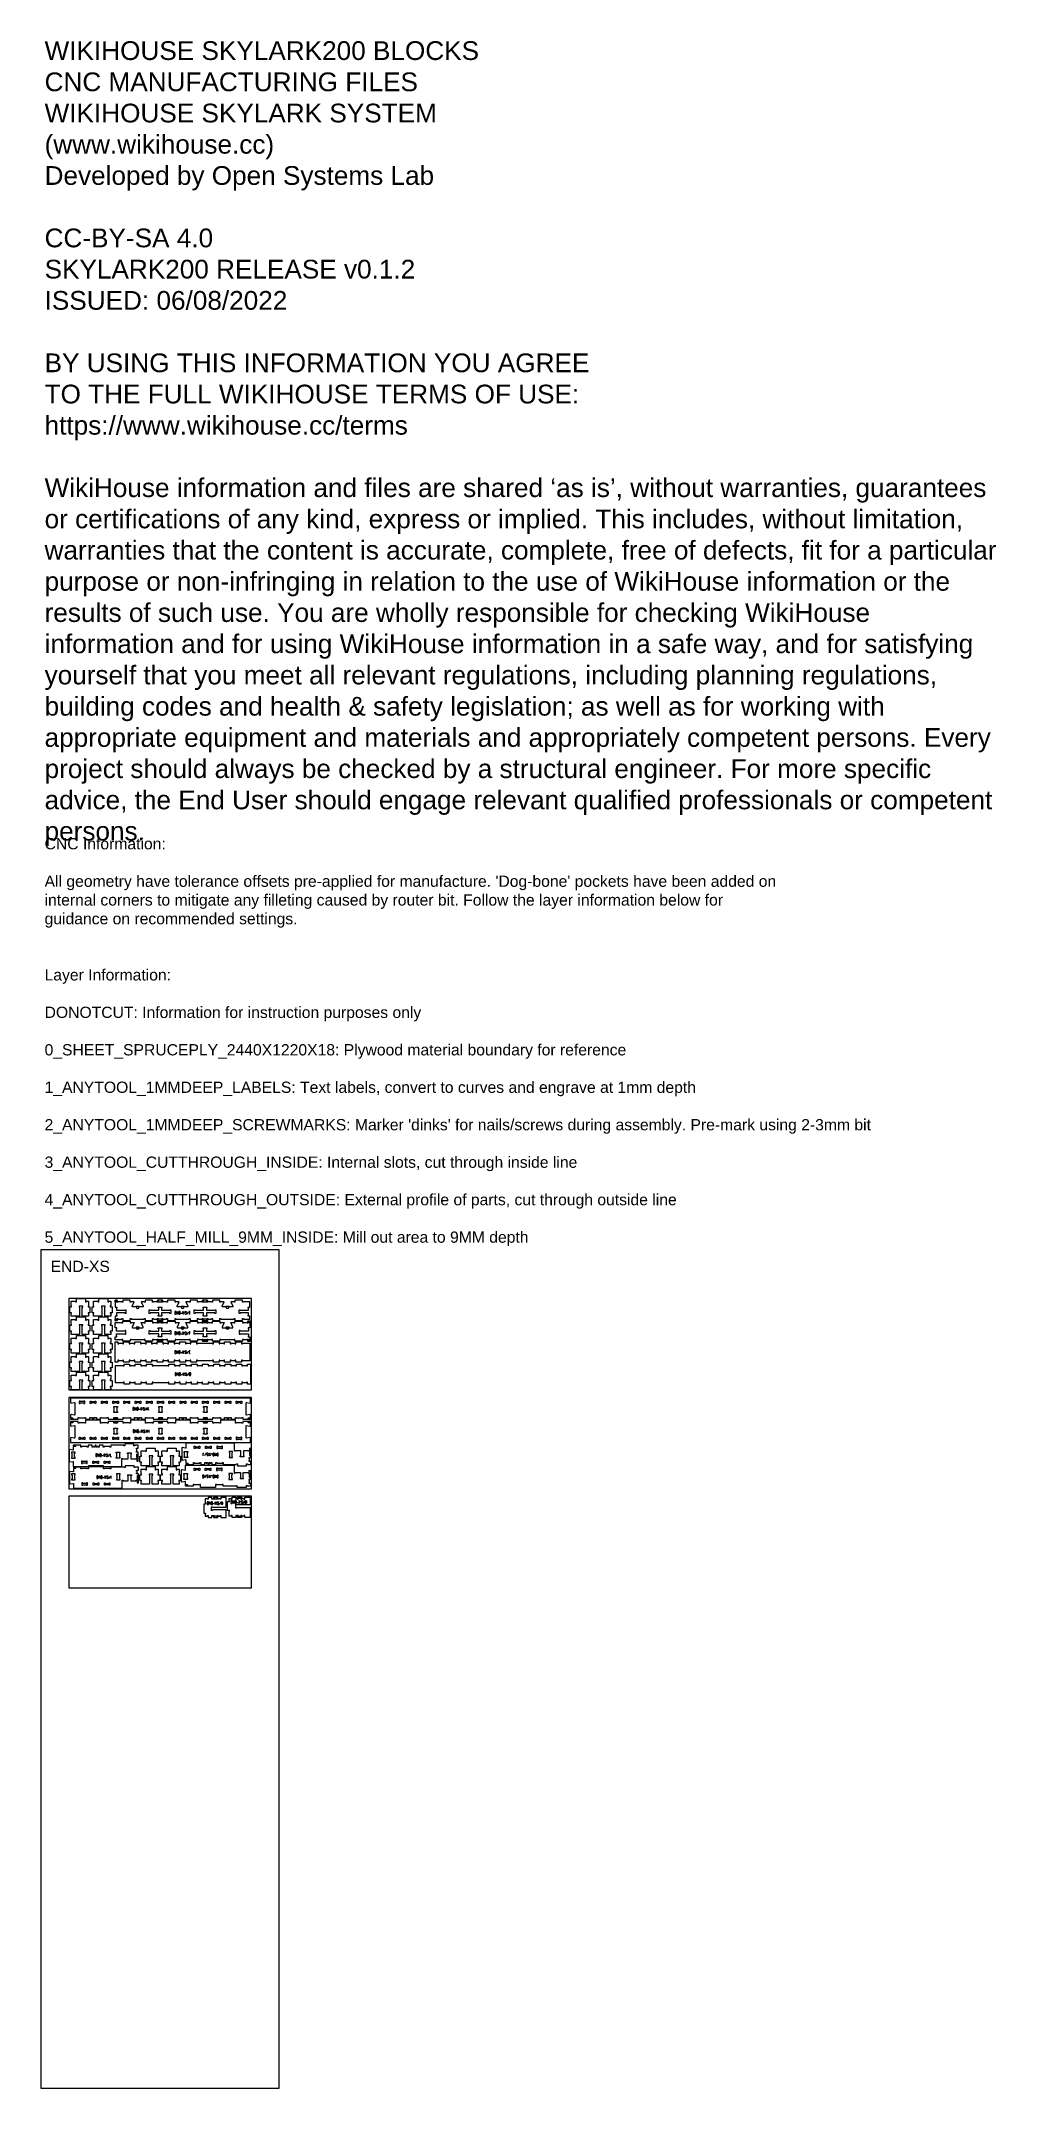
# Model space of a CAD drawing. Extents: x 0 to 12757, y 0 to 27326.
import ezdxf

# ---------------------------------------------------------------- set-up
doc = ezdxf.new("R2010")
doc.units = 0
for name, color, linetype in [('0_SHEET_SPRUCEPLY_2440X122', 1, 'CONTINUOUS'), ('1_ANYTOOL_1MMDEEP_LABELS_S', 2, 'CONTINUOUS'), ('3_ANYTOOL_CUTTHROUGH_INSID', 4, 'CONTINUOUS'), ('4_ANYTOOL_CUTTHROUGH_OUTSI', 5, 'CONTINUOUS'), ('5_ANYTOOL_HALF_MILL_9MM_IN', 70, 'CONTINUOUS'), ('DONOTCUT', 7, 'CONTINUOUS')]:
    doc.layers.add(name, color=color, linetype=linetype)
doc.styles.add('ARIAL', font='')
doc.styles.get('ARIAL').set_extended_font_data('Arial')

msp = doc.modelspace()

# ---------------------------------------------------------------- texts
at = {"layer": 'DONOTCUT', "attachment_point": 1, "style": 'ARIAL'}
for s, insert, char_height, width in [('{\\fArial;WIKIHOUSE SKYLARK200 BLOCKS}\\P{\\fArial;CNC MANUFACTURING FILES}\\P{\\fArial;WIKIHOUSE SKYLARK SYSTEM}\\P{\\fArial;(www.wikihouse.cc)}\\P{\\fArial;Developed by Open Systems Lab}\\P\\P{\\fArial;CC-BY-SA 4.0}\\P{\\fArial;SKYLARK200 RELEASE v0.1.2}\\P{\\fArial;ISSUED: 06/08/2022}\\P\\P{\\fArial;BY USING THIS INFORMATION YOU AGREE }\\P{\\fArial;TO THE FULL WIKIHOUSE TERMS OF USE:}\\P{\\fArial;https://www.wikihouse.cc/terms}\\P\\P{\\fArial;WikiHouse information and files are shared }{\\fArial;‘as is}{\\fArial;’, without warranties, guarantees }\\P{\\fArial;or certifications of any kind, express or implied. This includes, without limitation, }\\P{\\fArial;warranties that the content is accurate, complete, free of defects, fit for a particular }\\P{\\fArial;purpose or non-infringing in relation to the use of WikiHouse information or the }\\P{\\fArial;results of such use. You are wholly responsible for checking WikiHouse }\\P{\\fArial;information and for using WikiHouse information in a safe way, and for satisfying }\\P{\\fArial;yourself that you meet all relevant regulations, including planning regulations, }\\P{\\fArial;building codes and health & safety legislation; as well as for working with }\\P{\\fArial;appropriate equipment and materials and appropriately competent persons. Every }\\P{\\fArial;project should always be checked by a structural engineer. For more specific }\\P{\\fArial;advice, the End User should engage relevant qualified professionals or competent }\\P{\\fArial;persons.}\\P', (49, 27322), 250, 12895.38), ("{\\fArial;CNC Information:}\\P\\P{\\fArial;All geometry have tolerance offsets pre-applied for manufacture. 'Dog-bone' pockets have been added on}\\P{\\fArial;internal corners to mitigate any filleting caused by router bit. Follow the layer information below for}\\P{\\fArial;guidance on recommended settings.}\\P\\P\\P{\\fArial;Layer Information:}\\P\\P{\\fArial;DONOTCUT: Information for instruction purposes only}\\P\\P{\\fArial;0_SHEET_SPRUCEPLY_2440X1220X18: Plywood material boundary for reference}\\P\\P{\\fArial;1_ANYTOOL_1MMDEEP_LABELS: Text labels, convert to curves and engrave at 1mm depth}\\P\\P{\\fArial;2_ANYTOOL_1MMDEEP_SCREWMARKS: Marker 'dinks' for nails/screws during assembly. Pre-mark using 2-3mm bit}\\P\\P{\\fArial;3_ANYTOOL_CUTTHROUGH_INSIDE: Internal slots, cut through inside line}\\P\\P{\\fArial;4_ANYTOOL_CUTTHROUGH_OUTSIDE: External profile of parts, cut through outside line}\\P\\P{\\fArial;5_ANYTOOL_HALF_MILL_9MM_INSIDE: Mill out area to 9MM depth}", (49, 16685), 150, 22265.22), ('END-XS', (129, 11043, 0), 150, 1857.07)]:
    msp.add_mtext(s, dxfattribs=dict(at, insert=insert, char_height=char_height, width=width))

# ---------------------------------------------------------------- linework, layer by layer
at = {"layer": '0_SHEET_SPRUCEPLY_2440X122'}
for points in [[(372, 10539), (372, 9319), (2812, 9319), (2812, 10539)], [(372, 9219), (372, 7999), (2812, 7999), (2812, 9219)], [(372, 7899), (372, 6679), (2812, 6679), (2812, 7899)]]:
    msp.add_lwpolyline(points, close=True, dxfattribs=at)
at = {"layer": '1_ANYTOOL_1MMDEEP_LABELS_S', "color": 2}
for points in [[(1805, 10367), (1789, 10367), (1789, 10331), (1805, 10331)], [(1801, 10351), (1789, 10351)], [(1813, 10331), (1813, 10367), (1833, 10331), (1833, 10367)], [(1869, 10343), (1885, 10343)], [(1893, 10331), (1917, 10367)], [(1917, 10331), (1893, 10367)], [(1955, 10331), (1971, 10367)], [(1995, 10367), (1979, 10367), (1979, 10331)], [(1995, 10351), (1979, 10351)], [(1995, 10331), (1979, 10331)], [(1805, 10093), (1789, 10093), (1789, 10057), (1805, 10057)], [(1801, 10077), (1789, 10077)], [(1805, 9843), (1789, 9843), (1789, 9807), (1805, 9807)], [(1813, 10057), (1813, 10093), (1833, 10057), (1833, 10093)], [(1813, 9807), (1813, 9843), (1833, 9807), (1833, 9843)], [(1869, 10069), (1885, 10069)], [(1893, 10057), (1917, 10093)], [(1917, 10057), (1893, 10093)], [(1917, 9807), (1893, 9843)], [(1893, 9807), (1917, 9843)], [(1955, 10057), (1971, 10093)], [(1955, 9807), (1971, 9843)], [(1995, 10093), (1979, 10093), (1979, 10057)], [(1995, 10077), (1979, 10077)], [(1801, 9827), (1789, 9827)], [(1869, 9819), (1885, 9819)], [(1808, 9549), (1792, 9549), (1792, 9513), (1808, 9513)], [(1804, 9533), (1792, 9533)], [(1816, 9513), (1816, 9549), (1836, 9513), (1836, 9549)], [(1872, 9525), (1888, 9525)], [(1920, 9513), (1896, 9549)], [(1896, 9513), (1920, 9549)], [(1958, 9513), (1974, 9549)], [(1245, 9086), (1229, 9086), (1229, 9050), (1245, 9050)], [(1241, 9070), (1229, 9070)], [(1253, 9050), (1253, 9086), (1273, 9050), (1273, 9086)], [(1309, 9062), (1325, 9062)], [(1333, 9050), (1357, 9086)], [(1357, 9050), (1333, 9086)], [(1395, 9050), (1411, 9086)], [(1439, 9086), (1419, 9064)], [(1419, 9050), (1419, 9086)], [(1427, 9072), (1439, 9050)], [(1249, 8785), (1233, 8785), (1233, 8749), (1249, 8749)], [(1245, 8769), (1233, 8769)], [(1257, 8749), (1257, 8785), (1277, 8749), (1277, 8785)], [(1313, 8761), (1329, 8761)], [(1337, 8749), (1361, 8785)], [(1361, 8749), (1337, 8785)], [(1399, 8749), (1415, 8785)], [(1423, 8749), (1423, 8785)], [(1423, 8769), (1443, 8769)], [(1443, 8785), (1443, 8749)], [(2202, 8475), (2186, 8439)], [(2240, 8475), (2264, 8439)], [(2264, 8475), (2240, 8439)], [(2344, 8475), (2344, 8439), (2324, 8475), (2324, 8439)], [(2352, 8439), (2368, 8439), (2368, 8475), (2352, 8475)], [(751, 8466), (735, 8466), (735, 8430), (751, 8430)], [(747, 8450), (735, 8450)], [(759, 8430), (759, 8466), (779, 8430), (779, 8466)], [(815, 8442), (831, 8442)], [(863, 8430), (839, 8466)], [(839, 8430), (863, 8466)], [(901, 8430), (917, 8466)], [(925, 8466), (925, 8430), (941, 8430)], [(2288, 8463), (2272, 8463)], [(2356, 8455), (2368, 8455)], [(762, 8174), (746, 8174), (746, 8138), (762, 8138)], [(758, 8158), (746, 8158)], [(770, 8138), (770, 8174), (790, 8138), (790, 8174)], [(826, 8150), (842, 8150)], [(874, 8138), (850, 8174)], [(850, 8138), (874, 8174)], [(912, 8138), (928, 8174)], [(936, 8138), (936, 8174)], [(2203, 8183), (2187, 8147)], [(2241, 8183), (2265, 8147)], [(2265, 8183), (2241, 8147)], [(2289, 8171), (2273, 8171)], [(2345, 8183), (2345, 8147), (2325, 8183), (2325, 8147)], [(2353, 8147), (2369, 8147), (2369, 8183), (2353, 8183)], [(2357, 8163), (2369, 8163)], [(2236, 7825), (2220, 7825), (2220, 7789), (2236, 7789)], [(2232, 7809), (2220, 7809)], [(2244, 7789), (2244, 7825), (2264, 7789), (2264, 7825)], [(2300, 7801), (2316, 7801)], [(2324, 7789), (2348, 7825)], [(2348, 7789), (2324, 7825)], [(2386, 7789), (2402, 7825)], [(2554, 7841), (2538, 7841), (2538, 7805), (2554, 7805)], [(2550, 7825), (2538, 7825)], [(2562, 7805), (2562, 7841), (2582, 7805), (2582, 7841)], [(2618, 7817), (2634, 7817)], [(2666, 7805), (2642, 7841)], [(2642, 7805), (2666, 7841)], [(2704, 7805), (2720, 7841)]]:
    msp.add_lwpolyline(points, dxfattribs=at)
for points in [[(1853, 10367), (1841, 10367), (1841, 10331), (1853, 10331, 0.414214), (1861, 10339), (1861, 10359, 0.414214)], [(1853, 10093), (1841, 10093), (1841, 10057), (1853, 10057, 0.414214), (1861, 10065), (1861, 10085, 0.414214)], [(1853, 9843), (1841, 9843), (1841, 9807), (1853, 9807, 0.414214), (1861, 9815), (1861, 9835, 0.414214)], [(1856, 9549), (1844, 9549), (1844, 9513), (1856, 9513, 0.414214), (1864, 9521), (1864, 9541, 0.414214)], [(1994, 9549), (1982, 9549), (1982, 9513), (1994, 9513, 0.414214), (2002, 9521), (2002, 9541, 0.414214)], [(1293, 9086), (1281, 9086), (1281, 9050), (1293, 9050, 0.414214), (1301, 9058), (1301, 9078, 0.414214)], [(1297, 8785), (1285, 8785), (1285, 8749), (1297, 8749, 0.414214), (1305, 8757), (1305, 8777, 0.414214)], [(2304, 8439), (2316, 8439), (2316, 8475), (2304, 8475, 0.414214), (2296, 8467), (2296, 8447, 0.414214)], [(799, 8466), (787, 8466), (787, 8430), (799, 8430, 0.414214), (807, 8438), (807, 8458, 0.414214)], [(810, 8174), (798, 8174), (798, 8138), (810, 8138, 0.414214), (818, 8146), (818, 8166, 0.414214)], [(2305, 8147), (2317, 8147), (2317, 8183), (2305, 8183, 0.414214), (2297, 8175), (2297, 8155, 0.414214)], [(2284, 7825), (2272, 7825), (2272, 7789), (2284, 7789, 0.414214), (2292, 7797), (2292, 7817, 0.414214)], [(2602, 7841), (2590, 7841), (2590, 7805), (2602, 7805, 0.414214), (2610, 7813), (2610, 7833, 0.414214)]]:
    msp.add_lwpolyline(points, format="xyb", close=True, dxfattribs=at)
for points in [[(1925, 10335, 0.136555), (1934, 10331, 0.071716), (1939, 10332, 0.133522), (1944, 10334, 0.344001), (1946, 10343, 0.153745), (1942, 10347, 0.071568), (1938, 10349, -0.00912), (1932, 10350, -0.090615), (1928, 10352, -0.340346), (1925, 10361, -0.284273), (1933, 10367, -0.092596), (1938, 10367, -0.017533), (1943, 10365)], [(1925, 10061, 0.136555), (1934, 10057, 0.071716), (1939, 10057, 0.133522), (1944, 10059, 0.344001), (1946, 10069, 0.153745), (1942, 10073, 0.071568), (1938, 10074, -0.00912), (1932, 10076, -0.090615), (1928, 10078, -0.340346), (1925, 10087, -0.284273), (1933, 10093, -0.092596), (1938, 10093, -0.017533), (1943, 10091)], [(1925, 9811, 0.136555), (1934, 9807, 0.071716), (1939, 9807, 0.133522), (1944, 9809, 0.344001), (1946, 9819, 0.153745), (1942, 9823, 0.071568), (1938, 9824, -0.00912), (1932, 9826, -0.090615), (1928, 9828, -0.340346), (1925, 9837, -0.284273), (1933, 9843, -0.092596), (1938, 9843, -0.017533), (1943, 9841)], [(1995, 9843), (1985, 9843, 0.414214), (1979, 9837), (1979, 9813, 0.414214), (1985, 9807), (1995, 9807)], [(1928, 9517, 0.136555), (1938, 9513, 0.071716), (1943, 9513, 0.133522), (1947, 9515, 0.344001), (1949, 9525, 0.153745), (1946, 9529, 0.071568), (1941, 9530, -0.00912), (1936, 9532, -0.090615), (1931, 9534, -0.340346), (1929, 9543, -0.284273), (1936, 9549, -0.092596), (1941, 9549, -0.017533), (1946, 9547)], [(1365, 9054, 0.136555), (1374, 9050, 0.071716), (1380, 9050, 0.133522), (1384, 9052, 0.344001), (1386, 9062, 0.153745), (1383, 9065, 0.071568), (1378, 9067, -0.00912), (1373, 9069, -0.090615), (1368, 9071, -0.340346), (1366, 9080, -0.284273), (1373, 9086, -0.092596), (1378, 9086, -0.017533), (1383, 9084)], [(1369, 8753, 0.136555), (1378, 8749, 0.071716), (1383, 8749, 0.133522), (1388, 8751, 0.344001), (1390, 8761, 0.153745), (1387, 8764, 0.071568), (1382, 8766, -0.00912), (1377, 8768, -0.090615), (1372, 8770, -0.340346), (1369, 8779, -0.284273), (1377, 8785, -0.092596), (1382, 8785, -0.017533), (1387, 8783)], [(2166, 8439), (2166, 8467, -0.414214), (2174, 8475), (2178, 8475)], [(2232, 8471, 0.136555), (2223, 8475, 0.071716), (2218, 8475, 0.133522), (2213, 8473, 0.344001), (2211, 8463, 0.153745), (2215, 8460, 0.071568), (2219, 8458, -0.00912), (2225, 8456, -0.090615), (2229, 8454, -0.340346), (2232, 8445, -0.284273), (2224, 8439, -0.092596), (2219, 8439, -0.017533), (2214, 8441)], [(871, 8434, 0.136555), (880, 8430, 0.071716), (885, 8431, 0.133522), (890, 8433, 0.344001), (892, 8442, 0.153745), (889, 8446, 0.071568), (884, 8448, -0.00912), (879, 8449, -0.090615), (874, 8451, -0.340346), (871, 8460, -0.284273), (879, 8466, -0.092596), (884, 8466, -0.017533), (889, 8464)], [(882, 8142, 0.136555), (891, 8138, 0.071716), (896, 8139, 0.133522), (901, 8141, 0.344001), (903, 8150, 0.153745), (900, 8154, 0.071568), (895, 8156, -0.00912), (890, 8157, -0.090615), (885, 8159, -0.340346), (882, 8168, -0.284273), (890, 8174, -0.092596), (895, 8174, -0.017533), (900, 8172)], [(2159, 8147), (2171, 8147, 0.414214), (2179, 8155), (2179, 8175, 0.414214), (2171, 8183), (2159, 8183), (2159, 8163), (2165, 8163)], [(2233, 8179, 0.136555), (2224, 8183, 0.071716), (2219, 8183, 0.133522), (2214, 8181, 0.344001), (2212, 8171, 0.153745), (2216, 8168, 0.071568), (2220, 8166, -0.00912), (2226, 8164, -0.090615), (2230, 8162, -0.340346), (2233, 8153, -0.284273), (2225, 8147, -0.092596), (2220, 8147, -0.017533), (2215, 8149)], [(2356, 7793, 0.136555), (2365, 7789, 0.071716), (2370, 7789, 0.133522), (2375, 7791, 0.344001), (2377, 7800, 0.153745), (2373, 7804, 0.071568), (2369, 7806, -0.00912), (2364, 7807, -0.090615), (2359, 7809, -0.340346), (2356, 7819, -0.284273), (2364, 7825, -0.092596), (2369, 7824, -0.017533), (2374, 7823)], [(2410, 7809), (2420, 7809, -1), (2420, 7789), (2410, 7789), (2410, 7825), (2420, 7825, -1), (2420, 7809)], [(2674, 7809, 0.136555), (2684, 7806, 0.071716), (2689, 7806, 0.133522), (2693, 7808, 0.344001), (2695, 7817, 0.153745), (2692, 7821, 0.071568), (2687, 7823, -0.00912), (2682, 7824, -0.090615), (2677, 7826, -0.340346), (2675, 7836, -0.284273), (2682, 7841, -0.092596), (2687, 7841, -0.017533), (2692, 7839)], [(2728, 7825), (2738, 7825, -1), (2738, 7805), (2728, 7805), (2728, 7841), (2738, 7841, -1), (2738, 7825)]]:
    msp.add_lwpolyline(points, format="xyb", dxfattribs=at)
at = {"layer": '3_ANYTOOL_CUTTHROUGH_INSID', "color": 4}
for points in [[(1567, 10425), (1616, 10425), (1616, 10413), (1610, 10413), (1610, 10383), (1723, 10383), (1723, 10389), (1736, 10389), (1736, 10341), (1723, 10341), (1723, 10347), (1610, 10347), (1610, 10317), (1616, 10317), (1616, 10305), (1567, 10305), (1567, 10317), (1573, 10317), (1573, 10347), (1460, 10347), (1460, 10341), (1447, 10341), (1447, 10389), (1460, 10389), (1460, 10383), (1573, 10383), (1573, 10413), (1567, 10413)], [(2167, 10425), (2216, 10425), (2216, 10413), (2210, 10413), (2210, 10383), (2323, 10383), (2323, 10389), (2336, 10389), (2336, 10341), (2323, 10341), (2323, 10347), (2210, 10347), (2210, 10317), (2216, 10317), (2216, 10305), (2167, 10305), (2167, 10317), (2173, 10317), (2173, 10347), (2060, 10347), (2060, 10341), (2047, 10341), (2047, 10389), (2060, 10389), (2060, 10383), (2173, 10383), (2173, 10413), (2167, 10413)], [(1567, 10147), (1616, 10147), (1616, 10135), (1610, 10135), (1610, 10105), (1723, 10105), (1723, 10111), (1736, 10111), (1736, 10063), (1723, 10063), (1723, 10069), (1610, 10069), (1610, 10039), (1616, 10039), (1616, 10027), (1567, 10027), (1567, 10039), (1573, 10039), (1573, 10069), (1460, 10069), (1460, 10063), (1447, 10063), (1447, 10111), (1460, 10111), (1460, 10105), (1573, 10105), (1573, 10135), (1567, 10135)], [(2167, 10147), (2216, 10147), (2216, 10135), (2210, 10135), (2210, 10105), (2323, 10105), (2323, 10111), (2336, 10111), (2336, 10063), (2323, 10063), (2323, 10069), (2210, 10069), (2210, 10039), (2216, 10039), (2216, 10027), (2167, 10027), (2167, 10039), (2173, 10039), (2173, 10069), (2060, 10069), (2060, 10063), (2047, 10063), (2047, 10111), (2060, 10111), (2060, 10105), (2173, 10105), (2173, 10135), (2167, 10135)], [(522, 9163), (522, 9169), (509, 9169), (509, 9139), (522, 9139), (522, 9145), (572, 9145), (572, 9139), (585, 9139), (585, 9169), (572, 9169), (572, 9163)], [(672, 9145), (672, 9139), (659, 9139), (659, 9169), (672, 9169), (672, 9163), (722, 9163), (722, 9169), (735, 9169), (735, 9139), (722, 9139), (722, 9145)], [(847, 9163), (872, 9163), (872, 9169), (885, 9169), (885, 9139), (872, 9139), (872, 9145), (822, 9145), (822, 9139), (809, 9139), (809, 9169), (822, 9169), (822, 9163)], [(972, 9145), (972, 9139), (959, 9139), (959, 9169), (972, 9169), (972, 9163), (1022, 9163), (1022, 9169), (1035, 9169), (1035, 9139), (1022, 9139), (1022, 9145)], [(1015, 9030), (1021, 9030), (1021, 9018), (973, 9018), (973, 9030), (979, 9030), (979, 9086), (973, 9086), (973, 9098), (1021, 9098), (1021, 9086), (1015, 9086)], [(1122, 9145), (1122, 9139), (1109, 9139), (1109, 9169), (1122, 9169), (1122, 9163), (1172, 9163), (1172, 9169), (1185, 9169), (1185, 9139), (1172, 9139), (1172, 9145)], [(1272, 9145), (1272, 9139), (1259, 9139), (1259, 9169), (1272, 9169), (1272, 9163), (1322, 9163), (1322, 9169), (1335, 9169), (1335, 9139), (1322, 9139), (1322, 9145)], [(1422, 9163), (1472, 9163), (1472, 9169), (1485, 9169), (1485, 9139), (1472, 9139), (1472, 9145), (1422, 9145), (1422, 9139), (1409, 9139), (1409, 9169), (1422, 9169)], [(1572, 9145), (1572, 9139), (1559, 9139), (1559, 9169), (1572, 9169), (1572, 9163), (1622, 9163), (1622, 9169), (1635, 9169), (1635, 9139), (1622, 9139), (1622, 9145)], [(1615, 9030), (1621, 9030), (1621, 9018), (1573, 9018), (1573, 9030), (1579, 9030), (1579, 9086), (1573, 9086), (1573, 9098), (1621, 9098), (1621, 9086), (1615, 9086)], [(1722, 9145), (1722, 9139), (1709, 9139), (1709, 9169), (1722, 9169), (1722, 9163), (1772, 9163), (1772, 9169), (1785, 9169), (1785, 9139), (1772, 9139), (1772, 9145)], [(1872, 9145), (1872, 9139), (1859, 9139), (1859, 9169), (1872, 9169), (1872, 9163), (1922, 9163), (1922, 9169), (1935, 9169), (1935, 9139), (1922, 9139), (1922, 9145)], [(2047, 9163), (2072, 9163), (2072, 9169), (2085, 9169), (2085, 9139), (2072, 9139), (2072, 9145), (2022, 9145), (2022, 9139), (2009, 9139), (2009, 9169), (2022, 9169), (2022, 9163)], [(2172, 9145), (2172, 9139), (2159, 9139), (2159, 9169), (2172, 9169), (2172, 9163), (2222, 9163), (2222, 9169), (2235, 9169), (2235, 9139), (2222, 9139), (2222, 9145)], [(2215, 9030), (2221, 9030), (2221, 9018), (2173, 9018), (2173, 9030), (2179, 9030), (2179, 9086), (2173, 9086), (2173, 9098), (2221, 9098), (2221, 9086), (2215, 9086)], [(2322, 9145), (2322, 9139), (2309, 9139), (2309, 9169), (2322, 9169), (2322, 9163), (2372, 9163), (2372, 9169), (2385, 9169), (2385, 9139), (2372, 9139), (2372, 9145)], [(2472, 9145), (2472, 9139), (2459, 9139), (2459, 9169), (2472, 9169), (2472, 9163), (2522, 9163), (2522, 9169), (2535, 9169), (2535, 9139), (2522, 9139), (2522, 9145)], [(2672, 9163), (2672, 9169), (2685, 9169), (2685, 9139), (2672, 9139), (2672, 9145), (2622, 9145), (2622, 9139), (2609, 9139), (2609, 9169), (2622, 9169), (2622, 9163)], [(979, 8796), (973, 8796), (973, 8808), (1021, 8808), (1021, 8796), (1015, 8796), (1015, 8740), (1021, 8740), (1021, 8728), (973, 8728), (973, 8740), (979, 8740)], [(1579, 8796), (1573, 8796), (1573, 8808), (1621, 8808), (1621, 8796), (1615, 8796), (1615, 8740), (1621, 8740), (1621, 8728), (1573, 8728), (1573, 8740), (1579, 8740)], [(2179, 8796), (2173, 8796), (2173, 8808), (2221, 8808), (2221, 8796), (2215, 8796), (2215, 8740), (2221, 8740), (2221, 8728), (2173, 8728), (2173, 8740), (2179, 8740)], [(450, 8477), (456, 8477), (456, 8490), (407, 8490), (407, 8477), (413, 8477), (413, 8422), (407, 8422), (407, 8409), (456, 8409), (456, 8422), (450, 8422)], [(522, 8663), (522, 8657), (509, 8657), (509, 8687), (522, 8687), (522, 8681), (572, 8681), (572, 8687), (585, 8687), (585, 8657), (572, 8657), (572, 8663)], [(722, 8681), (722, 8687), (735, 8687), (735, 8657), (722, 8657), (722, 8663), (672, 8663), (672, 8657), (659, 8657), (659, 8687), (672, 8687), (672, 8681)], [(822, 8663), (822, 8657), (809, 8657), (809, 8687), (822, 8687), (822, 8681), (872, 8681), (872, 8687), (885, 8687), (885, 8657), (872, 8657), (872, 8663)], [(1022, 8681), (1022, 8687), (1035, 8687), (1035, 8657), (1022, 8657), (1022, 8663), (972, 8663), (972, 8657), (959, 8657), (959, 8687), (972, 8687), (972, 8681)], [(1013, 8422), (1013, 8477), (1007, 8477), (1007, 8490), (1056, 8490), (1056, 8477), (1050, 8477), (1050, 8422), (1056, 8422), (1056, 8409), (1007, 8409), (1007, 8422)], [(1147, 8663), (1122, 8663), (1122, 8657), (1109, 8657), (1109, 8687), (1122, 8687), (1122, 8681), (1172, 8681), (1172, 8687), (1185, 8687), (1185, 8657), (1172, 8657), (1172, 8663)], [(1322, 8681), (1322, 8687), (1335, 8687), (1335, 8657), (1322, 8657), (1322, 8663), (1272, 8663), (1272, 8657), (1259, 8657), (1259, 8687), (1272, 8687), (1272, 8681)], [(1422, 8663), (1422, 8657), (1409, 8657), (1409, 8687), (1422, 8687), (1422, 8681), (1472, 8681), (1472, 8687), (1485, 8687), (1485, 8657), (1472, 8657), (1472, 8663)], [(1622, 8681), (1622, 8687), (1635, 8687), (1635, 8657), (1622, 8657), (1622, 8663), (1572, 8663), (1572, 8657), (1559, 8657), (1559, 8687), (1572, 8687), (1572, 8681)], [(1747, 8663), (1722, 8663), (1722, 8657), (1709, 8657), (1709, 8687), (1722, 8687), (1722, 8681), (1772, 8681), (1772, 8687), (1785, 8687), (1785, 8657), (1772, 8657), (1772, 8663)], [(1922, 8681), (1922, 8687), (1935, 8687), (1935, 8657), (1922, 8657), (1922, 8663), (1872, 8663), (1872, 8657), (1859, 8657), (1859, 8687), (1872, 8687), (1872, 8681)], [(1954, 8428), (1960, 8428), (1960, 8416), (1912, 8416), (1912, 8428), (1918, 8428), (1918, 8484), (1912, 8484), (1912, 8496), (1960, 8496), (1960, 8484), (1954, 8484)], [(2022, 8663), (2022, 8657), (2009, 8657), (2009, 8687), (2022, 8687), (2022, 8681), (2072, 8681), (2072, 8687), (2085, 8687), (2085, 8657), (2072, 8657), (2072, 8663)], [(2086, 8543), (2061, 8543), (2061, 8537), (2048, 8537), (2048, 8567), (2061, 8567), (2061, 8561), (2111, 8561), (2111, 8567), (2124, 8567), (2124, 8537), (2111, 8537), (2111, 8543)], [(2222, 8681), (2222, 8687), (2235, 8687), (2235, 8657), (2222, 8657), (2222, 8663), (2172, 8663), (2172, 8657), (2159, 8657), (2159, 8687), (2172, 8687), (2172, 8681)], [(2211, 8543), (2211, 8537), (2198, 8537), (2198, 8567), (2211, 8567), (2211, 8561), (2261, 8561), (2261, 8567), (2274, 8567), (2274, 8537), (2261, 8537), (2261, 8543)], [(2347, 8663), (2322, 8663), (2322, 8657), (2309, 8657), (2309, 8687), (2322, 8687), (2322, 8681), (2372, 8681), (2372, 8687), (2385, 8687), (2385, 8657), (2372, 8657), (2372, 8663)], [(2411, 8543), (2411, 8537), (2424, 8537), (2424, 8567), (2411, 8567), (2411, 8561), (2361, 8561), (2361, 8567), (2348, 8567), (2348, 8537), (2361, 8537), (2361, 8543)], [(2522, 8681), (2522, 8687), (2535, 8687), (2535, 8657), (2522, 8657), (2522, 8663), (2472, 8663), (2472, 8657), (2459, 8657), (2459, 8687), (2472, 8687), (2472, 8681)], [(2518, 8484), (2518, 8428), (2512, 8428), (2512, 8416), (2560, 8416), (2560, 8428), (2554, 8428), (2554, 8484), (2560, 8484), (2560, 8496), (2512, 8496), (2512, 8484)], [(2672, 8663), (2672, 8657), (2685, 8657), (2685, 8687), (2672, 8687), (2672, 8681), (2622, 8681), (2622, 8687), (2609, 8687), (2609, 8657), (2622, 8657), (2622, 8663)], [(556, 8363), (556, 8369), (544, 8369), (544, 8338), (556, 8338), (556, 8344), (607, 8344), (607, 8338), (619, 8338), (619, 8369), (607, 8369), (607, 8363)], [(757, 8363), (757, 8369), (769, 8369), (769, 8338), (757, 8338), (757, 8344), (706, 8344), (706, 8338), (694, 8338), (694, 8369), (706, 8369), (706, 8363)], [(882, 8363), (907, 8363), (907, 8369), (919, 8369), (919, 8338), (907, 8338), (907, 8344), (856, 8344), (856, 8338), (844, 8338), (844, 8369), (856, 8369), (856, 8363)], [(1951, 8136), (1957, 8136), (1957, 8124), (1909, 8124), (1909, 8136), (1915, 8136), (1915, 8192), (1909, 8192), (1909, 8204), (1957, 8204), (1957, 8192), (1951, 8192)], [(2083, 8251), (2058, 8251), (2058, 8245), (2045, 8245), (2045, 8275), (2058, 8275), (2058, 8269), (2108, 8269), (2108, 8275), (2121, 8275), (2121, 8245), (2108, 8245), (2108, 8251)], [(2208, 8251), (2208, 8245), (2195, 8245), (2195, 8275), (2208, 8275), (2208, 8269), (2258, 8269), (2258, 8275), (2271, 8275), (2271, 8245), (2258, 8245), (2258, 8251)], [(2408, 8251), (2408, 8245), (2421, 8245), (2421, 8275), (2408, 8275), (2408, 8269), (2358, 8269), (2358, 8275), (2345, 8275), (2345, 8245), (2358, 8245), (2358, 8251)], [(2515, 8192), (2515, 8136), (2509, 8136), (2509, 8124), (2557, 8124), (2557, 8136), (2551, 8136), (2551, 8192), (2557, 8192), (2557, 8204), (2509, 8204), (2509, 8192)], [(453, 8185), (459, 8185), (459, 8198), (410, 8198), (410, 8185), (416, 8185), (416, 8130), (410, 8130), (410, 8117), (459, 8117), (459, 8130), (453, 8130)], [(559, 8071), (559, 8077), (547, 8077), (547, 8046), (559, 8046), (559, 8052), (610, 8052), (610, 8046), (622, 8046), (622, 8077), (610, 8077), (610, 8071)], [(760, 8071), (760, 8077), (772, 8077), (772, 8046), (760, 8046), (760, 8052), (709, 8052), (709, 8046), (697, 8046), (697, 8077), (709, 8077), (709, 8071)], [(885, 8052), (859, 8052), (859, 8046), (847, 8046), (847, 8077), (859, 8077), (859, 8071), (910, 8071), (910, 8077), (922, 8077), (922, 8046), (910, 8046), (910, 8052)], [(1016, 8130), (1010, 8130), (1010, 8117), (1059, 8117), (1059, 8130), (1053, 8130), (1053, 8185), (1059, 8185), (1059, 8198), (1010, 8198), (1010, 8185), (1016, 8185)]]:
    msp.add_lwpolyline(points, close=True, dxfattribs=at)
for points in [[(972, 8936), (1022, 8936, 1), (1022, 8945), (972, 8945, 1)], [(1022, 8890), (972, 8890, 1), (972, 8881), (1022, 8881, 1)], [(1572, 8936), (1622, 8936, 1), (1622, 8945), (1572, 8945, 1)], [(1622, 8890), (1572, 8890, 1), (1572, 8881), (1622, 8881, 1)], [(2172, 8936), (2222, 8936, 1), (2222, 8945), (2172, 8945, 1)], [(2222, 8890), (2172, 8890, 1), (2172, 8881), (2222, 8881, 1)], [(2795, 8446), (2795, 8486, 0.414214), (2791, 8491), (2790, 8491), (2790, 8491), (2790, 8491), (2790, 8491), (2790, 8491), (2790, 8491), (2790, 8491), (2790, 8491), (2790, 8491), (2789, 8491), (2789, 8491), (2789, 8491), (2789, 8491), (2789, 8490), (2789, 8490), (2789, 8490), (2789, 8490), (2789, 8490), (2788, 8490), (2788, 8490), (2788, 8490), (2788, 8490), (2788, 8490), (2788, 8490), (2788, 8490), (2788, 8490), (2788, 8490), (2788, 8490), (2787, 8490), (2787, 8489), (2787, 8489), (2787, 8489), (2787, 8489), (2787, 8489), (2787, 8489), (2787, 8489), (2787, 8489), (2787, 8489), (2787, 8489), (2787, 8489), (2786, 8488), (2786, 8488), (2786, 8488), (2786, 8488), (2786, 8488), (2786, 8488), (2786, 8488), (2786, 8488), (2786, 8488), (2786, 8488), (2786, 8487), (2786, 8487), (2786, 8487), (2786, 8487), (2786, 8487), (2786, 8487), (2786, 8487), (2786, 8487), (2786, 8487), (2786, 8486), (2786, 8486), (2786, 8486), (2786, 8486), (2786, 8486), (2786, 8446), (2786, 8446), (2786, 8446), (2786, 8446), (2786, 8446), (2786, 8445), (2786, 8445), (2786, 8445), (2786, 8445), (2786, 8445), (2786, 8445), (2786, 8445), (2786, 8445), (2786, 8445), (2786, 8444), (2786, 8444), (2786, 8444), (2786, 8444), (2786, 8444), (2786, 8444), (2786, 8444), (2786, 8444), (2786, 8444), (2786, 8443), (2787, 8443), (2787, 8443), (2787, 8443), (2787, 8443), (2787, 8443), (2787, 8443), (2787, 8443), (2787, 8443), (2787, 8443), (2787, 8443), (2787, 8442), (2787, 8442), (2788, 8442), (2788, 8442), (2788, 8442), (2788, 8442), (2788, 8442), (2788, 8442), (2788, 8442), (2788, 8442), (2788, 8442), (2788, 8442), (2789, 8442), (2789, 8442), (2789, 8442), (2789, 8442), (2789, 8441), (2789, 8441), (2789, 8441), (2789, 8441), (2789, 8441), (2790, 8441), (2790, 8441), (2790, 8441), (2790, 8441), (2790, 8441), (2790, 8441), (2790, 8441), (2790, 8441), (2790, 8441), (2791, 8441, 0.414214)], [(1291, 8459), (1291, 8419, -0.414214), (1286, 8415), (1286, 8415), (1286, 8415), (1286, 8415), (1286, 8415), (1286, 8415), (1285, 8415), (1285, 8415), (1285, 8415), (1285, 8415), (1285, 8415), (1285, 8415), (1285, 8415), (1285, 8415), (1285, 8415), (1284, 8415), (1284, 8415), (1284, 8415), (1284, 8415), (1284, 8415), (1284, 8415), (1284, 8415), (1284, 8415), (1284, 8415), (1283, 8415), (1283, 8415), (1283, 8415), (1283, 8416), (1283, 8416), (1283, 8416), (1283, 8416), (1283, 8416), (1283, 8416), (1283, 8416), (1283, 8416), (1282, 8416), (1282, 8416), (1282, 8416), (1282, 8417), (1282, 8417), (1282, 8417), (1282, 8417), (1282, 8417), (1282, 8417), (1282, 8417), (1282, 8417), (1282, 8417), (1282, 8417), (1282, 8418), (1282, 8418), (1282, 8418), (1282, 8418), (1282, 8418), (1281, 8418), (1281, 8418), (1281, 8418), (1281, 8418), (1281, 8419), (1281, 8419), (1281, 8419), (1281, 8419), (1281, 8419), (1281, 8419), (1281, 8419), (1281, 8419), (1281, 8459), (1281, 8459), (1281, 8460), (1281, 8460), (1281, 8460), (1281, 8460), (1281, 8460), (1281, 8460), (1281, 8460), (1281, 8460), (1281, 8460), (1281, 8461), (1282, 8461), (1282, 8461), (1282, 8461), (1282, 8461), (1282, 8461), (1282, 8461), (1282, 8461), (1282, 8461), (1282, 8462), (1282, 8462), (1282, 8462), (1282, 8462), (1282, 8462), (1282, 8462), (1282, 8462), (1282, 8462), (1282, 8462), (1282, 8462), (1283, 8463), (1283, 8463), (1283, 8463), (1283, 8463), (1283, 8463), (1283, 8463), (1283, 8463), (1283, 8463), (1283, 8463), (1283, 8463), (1283, 8463), (1284, 8463), (1284, 8463), (1284, 8463), (1284, 8464), (1284, 8464), (1284, 8464), (1284, 8464), (1284, 8464), (1284, 8464), (1285, 8464), (1285, 8464), (1285, 8464), (1285, 8464), (1285, 8464), (1285, 8464), (1285, 8464), (1285, 8464), (1285, 8464), (1286, 8464), (1286, 8464), (1286, 8464), (1286, 8464), (1286, 8464), (1286, 8464, -0.414214)], [(2792, 8154), (2792, 8194, 0.414214), (2788, 8199), (2787, 8199), (2787, 8199), (2787, 8199), (2787, 8199), (2787, 8199), (2787, 8199), (2787, 8199), (2787, 8199), (2787, 8199), (2786, 8199), (2786, 8199), (2786, 8199), (2786, 8199), (2786, 8198), (2786, 8198), (2786, 8198), (2786, 8198), (2786, 8198), (2785, 8198), (2785, 8198), (2785, 8198), (2785, 8198), (2785, 8198), (2785, 8198), (2785, 8198), (2785, 8198), (2785, 8198), (2785, 8198), (2784, 8198), (2784, 8197), (2784, 8197), (2784, 8197), (2784, 8197), (2784, 8197), (2784, 8197), (2784, 8197), (2784, 8197), (2784, 8197), (2784, 8197), (2784, 8197), (2783, 8196), (2783, 8196), (2783, 8196), (2783, 8196), (2783, 8196), (2783, 8196), (2783, 8196), (2783, 8196), (2783, 8196), (2783, 8196), (2783, 8195), (2783, 8195), (2783, 8195), (2783, 8195), (2783, 8195), (2783, 8195), (2783, 8195), (2783, 8195), (2783, 8195), (2783, 8194), (2783, 8194), (2783, 8194), (2783, 8194), (2783, 8194), (2783, 8154), (2783, 8154), (2783, 8154), (2783, 8154), (2783, 8154), (2783, 8153), (2783, 8153), (2783, 8153), (2783, 8153), (2783, 8153), (2783, 8153), (2783, 8153), (2783, 8153), (2783, 8153), (2783, 8152), (2783, 8152), (2783, 8152), (2783, 8152), (2783, 8152), (2783, 8152), (2783, 8152), (2783, 8152), (2783, 8152), (2783, 8151), (2784, 8151), (2784, 8151), (2784, 8151), (2784, 8151), (2784, 8151), (2784, 8151), (2784, 8151), (2784, 8151), (2784, 8151), (2784, 8151), (2784, 8150), (2784, 8150), (2785, 8150), (2785, 8150), (2785, 8150), (2785, 8150), (2785, 8150), (2785, 8150), (2785, 8150), (2785, 8150), (2785, 8150), (2785, 8150), (2786, 8150), (2786, 8150), (2786, 8150), (2786, 8150), (2786, 8149), (2786, 8149), (2786, 8149), (2786, 8149), (2786, 8149), (2787, 8149), (2787, 8149), (2787, 8149), (2787, 8149), (2787, 8149), (2787, 8149), (2787, 8149), (2787, 8149), (2787, 8149), (2788, 8149, 0.414214)], [(1294, 8167, 0.414214), (1289, 8172), (1289, 8172), (1289, 8172), (1289, 8172), (1289, 8172), (1289, 8172), (1288, 8172), (1288, 8172), (1288, 8172), (1288, 8172), (1288, 8172), (1288, 8172), (1288, 8172), (1288, 8172), (1288, 8172), (1287, 8172), (1287, 8172), (1287, 8172), (1287, 8172), (1287, 8172), (1287, 8172), (1287, 8171), (1287, 8171), (1287, 8171), (1286, 8171), (1286, 8171), (1286, 8171), (1286, 8171), (1286, 8171), (1286, 8171), (1286, 8171), (1286, 8171), (1286, 8171), (1286, 8171), (1286, 8171), (1285, 8170), (1285, 8170), (1285, 8170), (1285, 8170), (1285, 8170), (1285, 8170), (1285, 8170), (1285, 8170), (1285, 8170), (1285, 8170), (1285, 8169), (1285, 8169), (1285, 8169), (1285, 8169), (1285, 8169), (1285, 8169), (1285, 8169), (1285, 8169), (1284, 8169), (1284, 8168), (1284, 8168), (1284, 8168), (1284, 8168), (1284, 8168), (1284, 8168), (1284, 8168), (1284, 8168), (1284, 8168), (1284, 8167), (1284, 8167), (1284, 8127), (1284, 8127), (1284, 8127), (1284, 8127), (1284, 8127), (1284, 8127), (1284, 8127), (1284, 8127), (1284, 8126), (1284, 8126), (1284, 8126), (1284, 8126), (1285, 8126), (1285, 8126), (1285, 8126), (1285, 8126), (1285, 8126), (1285, 8125), (1285, 8125), (1285, 8125), (1285, 8125), (1285, 8125), (1285, 8125), (1285, 8125), (1285, 8125), (1285, 8125), (1285, 8125), (1285, 8124), (1285, 8124), (1285, 8124), (1286, 8124), (1286, 8124), (1286, 8124), (1286, 8124), (1286, 8124), (1286, 8124), (1286, 8124), (1286, 8124), (1286, 8123), (1286, 8123), (1286, 8123), (1287, 8123), (1287, 8123), (1287, 8123), (1287, 8123), (1287, 8123), (1287, 8123), (1287, 8123), (1287, 8123), (1287, 8123), (1288, 8123), (1288, 8123), (1288, 8123), (1288, 8123), (1288, 8123), (1288, 8123), (1288, 8123), (1288, 8123), (1288, 8123), (1289, 8123), (1289, 8123), (1289, 8123), (1289, 8123), (1289, 8123), (1289, 8123, 0.414214), (1294, 8127)]]:
    msp.add_lwpolyline(points, format="xyb", close=True, dxfattribs=at)
at = {"layer": '4_ANYTOOL_CUTTHROUGH_OUTSI', "color": 5}
for points in [[(553, 10423), (559, 10423), (559, 10435), (511, 10435), (511, 10423), (517, 10423), (517, 10303), (403, 10303), (403, 10338), (409, 10338), (409, 10350), (385, 10350), (385, 10430), (409, 10430), (409, 10442), (403, 10442), (403, 10503), (463, 10503), (463, 10497), (475, 10497), (475, 10539), (595, 10539), (595, 10497), (607, 10497), (607, 10503), (635, 10503), (635, 10442), (629, 10442), (629, 10430), (653, 10430), (653, 10350), (629, 10350), (629, 10338), (635, 10338), (635, 10303), (553, 10303)], [(852, 10423), (858, 10423), (858, 10435), (809, 10435), (809, 10423), (815, 10423), (815, 10303), (702, 10303), (702, 10338), (708, 10338), (708, 10350), (684, 10350), (684, 10430), (708, 10430), (708, 10442), (702, 10442), (702, 10503), (761, 10503), (761, 10497), (774, 10497), (774, 10539), (893, 10539), (893, 10497), (906, 10497), (906, 10503), (933, 10503), (933, 10442), (927, 10442), (927, 10430), (951, 10430), (951, 10350), (927, 10350), (927, 10338), (933, 10338), (933, 10303), (852, 10303)], [(553, 10177), (559, 10177), (559, 10189), (511, 10189), (511, 10177), (517, 10177), (517, 10057), (403, 10057), (403, 10092), (409, 10092), (409, 10104), (385, 10104), (385, 10184), (409, 10184), (409, 10196), (403, 10196), (403, 10257), (463, 10257), (463, 10251), (475, 10251), (475, 10293), (595, 10293), (595, 10251), (607, 10251), (607, 10257), (635, 10257), (635, 10196), (629, 10196), (629, 10184), (653, 10184), (653, 10104), (629, 10104), (629, 10092), (635, 10092), (635, 10057), (553, 10057)], [(852, 10177), (858, 10177), (858, 10189), (809, 10189), (809, 10177), (815, 10177), (815, 10057), (702, 10057), (702, 10092), (708, 10092), (708, 10104), (684, 10104), (684, 10184), (708, 10184), (708, 10196), (702, 10196), (702, 10257), (761, 10257), (761, 10251), (774, 10251), (774, 10293), (893, 10293), (893, 10251), (906, 10251), (906, 10257), (933, 10257), (933, 10196), (927, 10196), (927, 10184), (951, 10184), (951, 10104), (927, 10104), (927, 10092), (933, 10092), (933, 10057), (852, 10057)], [(553, 9931), (559, 9931), (559, 9943), (511, 9943), (511, 9931), (517, 9931), (517, 9811), (403, 9811), (403, 9846), (409, 9846), (409, 9858), (385, 9858), (385, 9938), (409, 9938), (409, 9950), (403, 9950), (403, 10011), (463, 10011), (463, 10005), (475, 10005), (475, 10047), (595, 10047), (595, 10005), (607, 10005), (607, 10011), (635, 10011), (635, 9950), (629, 9950), (629, 9938), (653, 9938), (653, 9858), (629, 9858), (629, 9846), (635, 9846), (635, 9811), (553, 9811)], [(852, 9931), (858, 9931), (858, 9943), (809, 9943), (809, 9931), (815, 9931), (815, 9811), (702, 9811), (702, 9846), (708, 9846), (708, 9858), (684, 9858), (684, 9938), (708, 9938), (708, 9950), (702, 9950), (702, 10011), (761, 10011), (761, 10005), (774, 10005), (774, 10047), (893, 10047), (893, 10005), (906, 10005), (906, 10011), (933, 10011), (933, 9950), (927, 9950), (927, 9938), (951, 9938), (951, 9858), (927, 9858), (927, 9846), (933, 9846), (933, 9811), (852, 9811)], [(2391, 9715), (2379, 9715), (2379, 9691), (2304, 9691), (2304, 9715), (2292, 9715), (2292, 9709), (2091, 9709), (2091, 9715), (2079, 9715), (2079, 9691), (2004, 9691), (2004, 9715), (1992, 9715), (1992, 9709), (1941, 9709), (1941, 9715), (1929, 9715), (1929, 9691), (1854, 9691), (1854, 9715), (1842, 9715), (1842, 9709), (1791, 9709), (1791, 9715), (1779, 9715), (1779, 9691), (1704, 9691), (1704, 9715), (1692, 9715), (1692, 9709), (1641, 9709), (1641, 9715), (1629, 9715), (1629, 9691), (1554, 9691), (1554, 9715), (1542, 9715), (1542, 9709), (1491, 9709), (1491, 9715), (1479, 9715), (1479, 9691), (1404, 9691), (1404, 9715), (1392, 9715), (1392, 9709), (1341, 9709), (1341, 9715), (1329, 9715), (1329, 9691), (1254, 9691), (1254, 9715), (1242, 9715), (1242, 9709), (1191, 9709), (1191, 9715), (1179, 9715), (1179, 9691), (1104, 9691), (1104, 9715), (1092, 9715), (1092, 9709), (1041, 9709), (1041, 9715), (1029, 9715), (1029, 9691), (992, 9691), (992, 9959), (1029, 9959), (1029, 9935), (1041, 9935), (1041, 9941), (1092, 9941), (1092, 9935), (1104, 9935), (1104, 9959), (1179, 9959), (1179, 9935), (1191, 9935), (1191, 9941), (1242, 9941), (1242, 9935), (1254, 9935), (1254, 9959), (1329, 9959), (1329, 9935), (1341, 9935), (1341, 9941), (1392, 9941), (1392, 9935), (1404, 9935), (1404, 9959), (1479, 9959), (1479, 9935), (1491, 9935), (1491, 9941), (1542, 9941), (1542, 9935), (1554, 9935), (1554, 9959), (1629, 9959), (1629, 9935), (1641, 9935), (1641, 9941), (1692, 9941), (1692, 9935), (1704, 9935), (1704, 9959), (1779, 9959), (1779, 9935), (1791, 9935), (1791, 9941), (1842, 9941), (1842, 9935), (1854, 9935), (1854, 9959), (1929, 9959), (1929, 9935), (1941, 9935), (1941, 9941), (1992, 9941), (1992, 9935), (2004, 9935), (2004, 9959), (2079, 9959), (2079, 9935), (2091, 9935), (2091, 9941), (2292, 9941), (2292, 9935), (2304, 9935), (2304, 9959), (2379, 9959), (2379, 9935), (2391, 9935), (2391, 9941), (2442, 9941), (2442, 9935), (2454, 9935), (2454, 9959), (2529, 9959), (2529, 9935), (2541, 9935), (2541, 9941), (2592, 9941), (2592, 9935), (2604, 9935), (2604, 9959), (2679, 9959), (2679, 9935), (2691, 9935), (2691, 9941), (2791, 9941), (2791, 9709), (2691, 9709), (2691, 9715), (2679, 9715), (2679, 9691), (2604, 9691), (2604, 9715), (2592, 9715), (2592, 9709), (2541, 9709), (2541, 9715), (2529, 9715), (2529, 9691), (2454, 9691), (2454, 9715), (2442, 9715), (2442, 9709), (2391, 9709), (2391, 9715)], [(553, 9684), (559, 9684), (559, 9697), (511, 9697), (511, 9684), (517, 9684), (517, 9565), (403, 9565), (403, 9599), (409, 9599), (409, 9612), (385, 9612), (385, 9691), (409, 9691), (409, 9704), (403, 9704), (403, 9764), (463, 9764), (463, 9758), (475, 9758), (475, 9800), (595, 9800), (595, 9758), (607, 9758), (607, 9764), (635, 9764), (635, 9704), (629, 9704), (629, 9691), (653, 9691), (653, 9612), (629, 9612), (629, 9599), (635, 9599), (635, 9565), (553, 9565)], [(852, 9684), (858, 9684), (858, 9697), (809, 9697), (809, 9684), (815, 9684), (815, 9565), (702, 9565), (702, 9599), (708, 9599), (708, 9612), (684, 9612), (684, 9691), (708, 9691), (708, 9704), (702, 9704), (702, 9764), (761, 9764), (761, 9758), (774, 9758), (774, 9800), (893, 9800), (893, 9758), (906, 9758), (906, 9764), (933, 9764), (933, 9704), (927, 9704), (927, 9691), (951, 9691), (951, 9612), (927, 9612), (927, 9599), (933, 9599), (933, 9565), (852, 9565)], [(1785, 9421), (1785, 9397), (1710, 9397), (1710, 9421), (1698, 9421), (1698, 9415), (1497, 9415), (1497, 9421), (1485, 9421), (1485, 9397), (1410, 9397), (1410, 9421), (1398, 9421), (1398, 9415), (1347, 9415), (1347, 9421), (1335, 9421), (1335, 9397), (1260, 9397), (1260, 9421), (1248, 9421), (1248, 9415), (1197, 9415), (1197, 9421), (1185, 9421), (1185, 9397), (1110, 9397), (1110, 9421), (1098, 9421), (1098, 9415), (998, 9415), (998, 9647), (1098, 9647), (1098, 9641), (1110, 9641), (1110, 9665), (1185, 9665), (1185, 9641), (1197, 9641), (1197, 9647), (1248, 9647), (1248, 9641), (1260, 9641), (1260, 9665), (1335, 9665), (1335, 9641), (1347, 9641), (1347, 9647), (1398, 9647), (1398, 9641), (1410, 9641), (1410, 9665), (1485, 9665), (1485, 9641), (1497, 9641), (1497, 9647), (1698, 9647), (1698, 9641), (1710, 9641), (1710, 9665), (1785, 9665), (1785, 9641), (1797, 9641), (1797, 9647), (1848, 9647), (1848, 9641), (1860, 9641), (1860, 9665), (1935, 9665), (1935, 9641), (1947, 9641), (1947, 9647), (1998, 9647), (1998, 9641), (2010, 9641), (2010, 9665), (2085, 9665), (2085, 9641), (2097, 9641), (2097, 9647), (2148, 9647), (2148, 9641), (2160, 9641), (2160, 9665), (2235, 9665), (2235, 9641), (2247, 9641), (2247, 9647), (2298, 9647), (2298, 9641), (2310, 9641), (2310, 9665), (2385, 9665), (2385, 9641), (2397, 9641), (2397, 9647), (2448, 9647), (2448, 9641), (2460, 9641), (2460, 9665), (2535, 9665), (2535, 9641), (2547, 9641), (2547, 9647), (2598, 9647), (2598, 9641), (2610, 9641), (2610, 9665), (2685, 9665), (2685, 9641), (2697, 9641), (2697, 9647), (2748, 9647), (2748, 9641), (2760, 9641), (2760, 9665), (2797, 9665), (2797, 9397), (2760, 9397), (2760, 9421), (2748, 9421), (2748, 9415), (2697, 9415), (2697, 9421), (2685, 9421), (2685, 9397), (2610, 9397), (2610, 9421), (2598, 9421), (2598, 9415), (2547, 9415), (2547, 9421), (2535, 9421), (2535, 9397), (2460, 9397), (2460, 9421), (2448, 9421), (2448, 9415), (2397, 9415), (2397, 9421), (2385, 9421), (2385, 9397), (2310, 9397), (2310, 9421), (2298, 9421), (2298, 9415), (2247, 9415), (2247, 9421), (2235, 9421), (2235, 9397), (2160, 9397), (2160, 9421), (2148, 9421), (2148, 9415), (2097, 9415), (2097, 9421), (2085, 9421), (2085, 9397), (2010, 9397), (2010, 9421), (1998, 9421), (1998, 9415), (1947, 9415), (1947, 9421), (1935, 9421), (1935, 9397), (1860, 9397), (1860, 9421), (1848, 9421), (1848, 9415), (1797, 9415), (1797, 9421), (1785, 9421)], [(553, 9438), (559, 9438), (559, 9451), (511, 9451), (511, 9438), (517, 9438), (517, 9319), (403, 9319), (403, 9353), (409, 9353), (409, 9366), (385, 9366), (385, 9445), (409, 9445), (409, 9458), (403, 9458), (403, 9518), (463, 9518), (463, 9512), (475, 9512), (475, 9554), (595, 9554), (595, 9512), (607, 9512), (607, 9518), (635, 9518), (635, 9458), (629, 9458), (629, 9445), (653, 9445), (653, 9366), (629, 9366), (629, 9353), (635, 9353), (635, 9319), (553, 9319)], [(852, 9438), (858, 9438), (858, 9451), (809, 9451), (809, 9438), (815, 9438), (815, 9319), (702, 9319), (702, 9353), (708, 9353), (708, 9366), (684, 9366), (684, 9445), (708, 9445), (708, 9458), (702, 9458), (702, 9518), (761, 9518), (761, 9512), (774, 9512), (774, 9554), (893, 9554), (893, 9512), (906, 9512), (906, 9518), (933, 9518), (933, 9458), (927, 9458), (927, 9445), (951, 9445), (951, 9366), (927, 9366), (927, 9353), (933, 9353), (933, 9319), (852, 9319)], [(1487, 8426), (1493, 8426), (1493, 8439), (1444, 8439), (1444, 8426), (1450, 8426), (1450, 8307), (1337, 8307), (1337, 8341), (1343, 8341), (1343, 8354), (1319, 8354), (1319, 8433), (1343, 8433), (1343, 8446), (1337, 8446), (1337, 8506), (1396, 8506), (1396, 8500), (1409, 8500), (1409, 8542), (1528, 8542), (1528, 8500), (1541, 8500), (1541, 8506), (1568, 8506), (1568, 8446), (1562, 8446), (1562, 8433), (1586, 8433), (1586, 8354), (1562, 8354), (1562, 8341), (1568, 8341), (1568, 8307), (1487, 8307)], [(1767, 8426), (1773, 8426), (1773, 8439), (1724, 8439), (1724, 8426), (1730, 8426), (1730, 8307), (1617, 8307), (1617, 8341), (1623, 8341), (1623, 8354), (1599, 8354), (1599, 8433), (1623, 8433), (1623, 8446), (1617, 8446), (1617, 8506), (1676, 8506), (1676, 8500), (1689, 8500), (1689, 8542), (1808, 8542), (1808, 8500), (1821, 8500), (1821, 8506), (1848, 8506), (1848, 8446), (1842, 8446), (1842, 8433), (1866, 8433), (1866, 8354), (1842, 8354), (1842, 8341), (1848, 8341), (1848, 8307), (1767, 8307)], [(1487, 8180), (1493, 8180), (1493, 8193), (1444, 8193), (1444, 8180), (1450, 8180), (1450, 8061), (1337, 8061), (1337, 8095), (1343, 8095), (1343, 8108), (1319, 8108), (1319, 8187), (1343, 8187), (1343, 8200), (1337, 8200), (1337, 8260), (1396, 8260), (1396, 8254), (1409, 8254), (1409, 8296), (1528, 8296), (1528, 8254), (1541, 8254), (1541, 8260), (1568, 8260), (1568, 8200), (1562, 8200), (1562, 8187), (1586, 8187), (1586, 8108), (1562, 8108), (1562, 8095), (1568, 8095), (1568, 8061), (1487, 8061)], [(1767, 8180), (1773, 8180), (1773, 8193), (1724, 8193), (1724, 8180), (1730, 8180), (1730, 8061), (1617, 8061), (1617, 8095), (1623, 8095), (1623, 8108), (1599, 8108), (1599, 8187), (1623, 8187), (1623, 8200), (1617, 8200), (1617, 8260), (1676, 8260), (1676, 8254), (1689, 8254), (1689, 8296), (1808, 8296), (1808, 8254), (1821, 8254), (1821, 8260), (1848, 8260), (1848, 8200), (1842, 8200), (1842, 8187), (1866, 8187), (1866, 8108), (1842, 8108), (1842, 8095), (1848, 8095), (1848, 8061), (1767, 8061)], [(2233, 7641), (2233, 7617), (2283, 7617), (2283, 7641), (2295, 7641), (2295, 7635), (2302, 7635), (2302, 7641), (2314, 7641), (2314, 7617), (2354, 7617), (2354, 7641), (2366, 7641), (2366, 7635), (2393, 7635), (2393, 7641), (2405, 7641), (2405, 7617), (2475, 7617), (2475, 7717), (2291, 7717), (2291, 7711), (2279, 7711), (2279, 7759), (2291, 7759), (2291, 7753), (2475, 7753), (2475, 7885), (2405, 7885), (2405, 7861), (2393, 7861), (2393, 7867), (2366, 7867), (2366, 7861), (2354, 7861), (2354, 7885), (2314, 7885), (2314, 7861), (2302, 7861), (2302, 7867), (2295, 7867), (2295, 7861), (2283, 7861), (2283, 7885), (2233, 7885), (2233, 7861), (2221, 7861), (2221, 7867), (2193, 7867), (2193, 7807), (2199, 7807), (2199, 7795), (2175, 7795), (2175, 7675), (2199, 7675), (2199, 7663), (2193, 7663), (2193, 7635), (2221, 7635), (2221, 7641), (2233, 7641)], [(2552, 7862), (2552, 7886), (2601, 7886), (2601, 7862), (2614, 7862), (2614, 7868), (2620, 7868), (2620, 7862), (2633, 7862), (2633, 7886), (2672, 7886), (2672, 7862), (2685, 7862), (2685, 7868), (2711, 7868), (2711, 7862), (2724, 7862), (2724, 7886), (2793, 7886), (2793, 7786), (2610, 7786), (2610, 7792), (2597, 7792), (2597, 7744), (2610, 7744), (2610, 7750), (2793, 7750), (2793, 7618), (2724, 7618), (2724, 7642), (2711, 7642), (2711, 7636), (2685, 7636), (2685, 7642), (2672, 7642), (2672, 7618), (2633, 7618), (2633, 7642), (2620, 7642), (2620, 7636), (2614, 7636), (2614, 7642), (2601, 7642), (2601, 7618), (2552, 7618), (2552, 7642), (2539, 7642), (2539, 7636), (2512, 7636), (2512, 7696), (2518, 7696), (2518, 7708), (2494, 7708), (2494, 7828), (2518, 7828), (2518, 7840), (2512, 7840), (2512, 7868), (2539, 7868), (2539, 7862), (2552, 7862)]]:
    msp.add_lwpolyline(points, close=True, dxfattribs=at)
for points in [[(2091, 10247), (2091, 10271), (2104, 10271), (2104, 10265), (2154, 10265), (2154, 10271), (2167, 10271), (2167, 10247), (2216, 10247), (2216, 10271), (2229, 10271), (2229, 10265), (2279, 10265), (2279, 10271), (2292, 10271), (2292, 10247), (2391, 10247), (2391, 10271), (2404, 10271), (2404, 10265), (2579, 10265), (2579, 10271), (2592, 10271), (2592, 10247), (2691, 10247), (2691, 10271), (2704, 10271), (2704, 10265), (2791, 10265), (2791, 10305), (2767, 10305), (2767, 10317), (2773, 10317), (2773, 10347), (2660, 10347), (2660, 10341), (2647, 10341), (2647, 10389), (2660, 10389), (2660, 10383), (2773, 10383), (2773, 10413), (2767, 10413), (2767, 10425), (2791, 10425), (2791, 10497), (2704, 10497), (2704, 10491), (2691, 10491), (2691, 10515), (2592, 10515), (2592, 10491), (2579, 10491), (2579, 10497), (2537, 10497), (2564, 10436), (2564, 10436, -0.539734), (2558, 10427), (2425, 10427, -0.539734), (2420, 10436), (2446, 10497), (2404, 10497), (2404, 10491), (2391, 10491), (2391, 10515), (2292, 10515), (2292, 10491), (2279, 10491), (2279, 10497), (2229, 10497), (2229, 10491), (2216, 10491), (2216, 10515), (2167, 10515), (2167, 10491), (2154, 10491), (2154, 10497), (2104, 10497), (2104, 10491), (2091, 10491), (2091, 10515), (1992, 10515), (1992, 10491), (1979, 10491), (1979, 10497), (1937, 10497), (1964, 10436), (1964, 10436, -0.539734), (1958, 10427), (1825, 10427, -0.539734), (1820, 10436), (1846, 10497), (1804, 10497), (1804, 10491), (1791, 10491), (1791, 10515), (1692, 10515), (1692, 10491), (1679, 10491), (1679, 10497), (1629, 10497), (1629, 10491), (1616, 10491), (1616, 10515), (1567, 10515), (1567, 10491), (1554, 10491), (1554, 10497), (1504, 10497), (1504, 10491), (1491, 10491), (1491, 10515), (1392, 10515), (1392, 10491), (1379, 10491), (1379, 10497), (1337, 10497), (1364, 10436), (1364, 10436, -0.539734), (1358, 10427), (1225, 10427, -0.539734), (1220, 10436), (1246, 10497), (1204, 10497), (1204, 10491), (1191, 10491), (1191, 10515), (1092, 10515), (1092, 10491), (1079, 10491), (1079, 10497), (1029, 10497), (1029, 10491), (1016, 10491), (1016, 10515), (992, 10515), (992, 10425), (1016, 10425), (1016, 10413), (1010, 10413), (1010, 10383), (1123, 10383), (1123, 10389), (1136, 10389), (1136, 10341), (1123, 10341), (1123, 10347), (1010, 10347), (1010, 10317), (1016, 10317), (1016, 10305), (992, 10305), (992, 10247), (1016, 10247), (1016, 10271), (1029, 10271), (1029, 10265), (1079, 10265), (1079, 10271), (1092, 10271), (1092, 10247), (1191, 10247), (1191, 10271), (1204, 10271), (1204, 10265), (1379, 10265), (1379, 10271), (1392, 10271), (1392, 10247), (1491, 10247), (1491, 10271), (1504, 10271), (1504, 10265), (1554, 10265), (1554, 10271), (1567, 10271), (1567, 10247), (1616, 10247), (1616, 10271), (1629, 10271), (1629, 10265), (1679, 10265), (1679, 10271), (1692, 10271), (1692, 10247), (1791, 10247), (1791, 10271), (1804, 10271), (1804, 10265), (1979, 10265), (1979, 10271), (1992, 10271), (1992, 10247), (2091, 10247)], [(2767, 9993), (2754, 9993), (2754, 9987), (2704, 9987), (2704, 9993), (2691, 9993), (2691, 9969), (2592, 9969), (2592, 9993), (2579, 9993), (2579, 9987), (2404, 9987), (2404, 9993), (2391, 9993), (2391, 9969), (2292, 9969), (2292, 9993), (2279, 9993), (2279, 9987), (2229, 9987), (2229, 9993), (2216, 9993), (2216, 9969), (2167, 9969), (2167, 9993), (2154, 9993), (2154, 9987), (2104, 9987), (2104, 9993), (2091, 9993), (2091, 9969), (1992, 9969), (1992, 9993), (1979, 9993), (1979, 9987), (1804, 9987), (1804, 9993), (1791, 9993), (1791, 9969), (1692, 9969), (1692, 9993), (1679, 9993), (1679, 9987), (1629, 9987), (1629, 9993), (1616, 9993), (1616, 9969), (1567, 9969), (1567, 9993), (1554, 9993), (1554, 9987), (1504, 9987), (1504, 9993), (1491, 9993), (1491, 9969), (1392, 9969), (1392, 9993), (1379, 9993), (1379, 9987), (1204, 9987), (1204, 9993), (1191, 9993), (1191, 9969), (1092, 9969), (1092, 9993), (1079, 9993), (1079, 9987), (992, 9987), (992, 10027), (1016, 10027), (1016, 10039), (1010, 10039), (1010, 10069), (1123, 10069), (1123, 10063), (1136, 10063), (1136, 10111), (1123, 10111), (1123, 10105), (1010, 10105), (1010, 10135), (1016, 10135), (1016, 10147), (992, 10147), (992, 10219), (1079, 10219), (1079, 10213), (1092, 10213), (1092, 10237), (1191, 10237), (1191, 10213), (1204, 10213), (1204, 10219), (1246, 10219), (1220, 10158), (1220, 10158, 0.539734), (1225, 10149), (1358, 10149, 0.539734), (1364, 10158), (1337, 10219), (1379, 10219), (1379, 10213), (1392, 10213), (1392, 10237), (1491, 10237), (1491, 10213), (1504, 10213), (1504, 10219), (1554, 10219), (1554, 10213), (1567, 10213), (1567, 10237), (1616, 10237), (1616, 10213), (1629, 10213), (1629, 10219), (1679, 10219), (1679, 10213), (1692, 10213), (1692, 10237), (1791, 10237), (1791, 10213), (1804, 10213), (1804, 10219), (1846, 10219), (1820, 10158), (1820, 10158, 0.539734), (1825, 10149), (1958, 10149, 0.539734), (1964, 10158), (1937, 10219), (1979, 10219), (1979, 10213), (1992, 10213), (1992, 10237), (2091, 10237), (2091, 10213), (2104, 10213), (2104, 10219), (2154, 10219), (2154, 10213), (2167, 10213), (2167, 10237), (2216, 10237), (2216, 10213), (2229, 10213), (2229, 10219), (2279, 10219), (2279, 10213), (2292, 10213), (2292, 10237), (2391, 10237), (2391, 10213), (2404, 10213), (2404, 10219), (2446, 10219), (2420, 10158), (2420, 10158, 0.539734), (2425, 10149), (2558, 10149, 0.539734), (2564, 10158), (2537, 10219), (2579, 10219), (2579, 10213), (2592, 10213), (2592, 10237), (2691, 10237), (2691, 10213), (2704, 10213), (2704, 10219), (2754, 10219), (2754, 10213), (2767, 10213), (2767, 10237), (2791, 10237), (2791, 10147), (2767, 10147), (2767, 10135), (2773, 10135), (2773, 10105), (2660, 10105), (2660, 10111), (2647, 10111), (2647, 10063), (2660, 10063), (2660, 10069), (2773, 10069), (2773, 10039), (2767, 10039), (2767, 10027), (2791, 10027), (2791, 9969), (2767, 9969), (2767, 9993), (2767, 9993)], [(397, 9149, 0.220464), (399, 9145, 0.220352), (404, 9143), (445, 9151), (445, 9151), (445, 9151), (445, 9151, -0.463455), (452, 9145), (452, 8989, -0.463455), (445, 8983), (445, 8983), (445, 8983), (404, 8991), (404, 8991, 0.220352), (399, 8989, 0.220464), (397, 8985), (397, 8945), (422, 8945), (422, 8945, -1), (422, 8936), (397, 8936), (397, 8927), (497, 8927), (497, 8951), (509, 8951), (509, 8945), (585, 8945), (585, 8951), (597, 8951), (597, 8927), (652, 8927), (652, 8951), (664, 8951), (664, 8945), (676, 8945), (676, 8951), (688, 8951), (688, 8927), (706, 8927), (706, 8951), (718, 8951), (718, 8945), (730, 8945), (730, 8951), (742, 8951), (742, 8927), (797, 8927), (797, 8951), (809, 8951), (809, 8945), (885, 8945), (885, 8951), (897, 8951), (897, 8927), (1097, 8927), (1097, 8951), (1109, 8951), (1109, 8945), (1185, 8945), (1185, 8951), (1197, 8951), (1197, 8927), (1252, 8927), (1252, 8951), (1264, 8951), (1264, 8945), (1276, 8945), (1276, 8951), (1288, 8951), (1288, 8927), (1306, 8927), (1306, 8951), (1318, 8951), (1318, 8945), (1330, 8945), (1330, 8951), (1342, 8951), (1342, 8927), (1397, 8927), (1397, 8951), (1409, 8951), (1409, 8945), (1485, 8945), (1485, 8951), (1497, 8951), (1497, 8927), (1697, 8927), (1697, 8951), (1709, 8951), (1709, 8945), (1785, 8945), (1785, 8951), (1797, 8951), (1797, 8927), (1852, 8927), (1852, 8951), (1864, 8951), (1864, 8945), (1876, 8945), (1876, 8951), (1888, 8951), (1888, 8927), (1906, 8927), (1906, 8951), (1918, 8951), (1918, 8945), (1930, 8945), (1930, 8951), (1942, 8951), (1942, 8927), (1997, 8927), (1997, 8951), (2009, 8951), (2009, 8945), (2085, 8945), (2085, 8951), (2097, 8951), (2097, 8927), (2297, 8927), (2297, 8951), (2309, 8951), (2309, 8945), (2385, 8945), (2385, 8951), (2397, 8951), (2397, 8927), (2452, 8927), (2452, 8951), (2464, 8951), (2464, 8945), (2476, 8945), (2476, 8951), (2488, 8951), (2488, 8927), (2506, 8927), (2506, 8951), (2518, 8951), (2518, 8945), (2530, 8945), (2530, 8951), (2542, 8951), (2542, 8927), (2597, 8927), (2597, 8951), (2609, 8951), (2609, 8945), (2685, 8945), (2685, 8951), (2697, 8951), (2697, 8927), (2797, 8927), (2797, 8936), (2772, 8936), (2772, 8936, -1), (2772, 8945), (2797, 8945), (2797, 8985), (2797, 8985, 0.220464), (2795, 8989, 0.220352), (2790, 8991), (2749, 8983), (2749, 8983), (2749, 8983, -0.463455), (2742, 8989), (2742, 9145, -0.463455), (2749, 9151), (2749, 9151), (2749, 9151), (2749, 9151), (2790, 9143, 0.220352), (2795, 9145, 0.220464), (2797, 9149), (2797, 9209), (397, 9209), (397, 9149)], [(2749, 8843), (2790, 8835, 0.220352), (2795, 8837, 0.220464), (2797, 8841), (2797, 8881), (2772, 8881), (2772, 8881, -1), (2772, 8890), (2797, 8890), (2797, 8899), (2697, 8899), (2697, 8875), (2685, 8875), (2685, 8881), (2609, 8881), (2609, 8875), (2597, 8875), (2597, 8917), (2397, 8917), (2397, 8875), (2385, 8875), (2385, 8881), (2309, 8881), (2309, 8875), (2297, 8875), (2297, 8899), (2097, 8899), (2097, 8875), (2085, 8875), (2085, 8881), (2009, 8881), (2009, 8875), (1997, 8875), (1997, 8917), (1797, 8917), (1797, 8875), (1785, 8875), (1785, 8881), (1709, 8881), (1709, 8875), (1697, 8875), (1697, 8899), (1497, 8899), (1497, 8875), (1485, 8875), (1485, 8881), (1409, 8881), (1409, 8875), (1397, 8875), (1397, 8917), (1197, 8917), (1197, 8875), (1185, 8875), (1185, 8881), (1109, 8881), (1109, 8875), (1097, 8875), (1097, 8899), (897, 8899), (897, 8875), (885, 8875), (885, 8881), (809, 8881), (809, 8875), (797, 8875), (797, 8917), (597, 8917), (597, 8875), (585, 8875), (585, 8881), (509, 8881), (509, 8875), (497, 8875), (497, 8899), (397, 8899), (397, 8890), (422, 8890), (422, 8890, -1), (422, 8881), (397, 8881), (397, 8841), (397, 8841, 0.220464), (399, 8837, 0.220352), (404, 8835), (445, 8843), (445, 8843), (445, 8843, -0.463455), (452, 8837), (452, 8681, -0.463455), (445, 8675), (445, 8675), (445, 8675), (445, 8675), (404, 8683, 0.220352), (399, 8681, 0.220464), (397, 8677), (397, 8617), (2797, 8617), (2797, 8677), (2797, 8677, 0.220464), (2795, 8681, 0.220352), (2790, 8683), (2749, 8675), (2749, 8675), (2749, 8675), (2749, 8675, -0.463455), (2742, 8681), (2742, 8837, -0.463455), (2749, 8843), (2749, 8843), (2749, 8843)], [(425, 8364, -0.463455), (432, 8358), (432, 8299), (1081, 8299), (1081, 8405), (1094, 8405), (1094, 8399), (1163, 8399), (1163, 8466), (1157, 8466), (1157, 8479), (1206, 8479), (1206, 8466), (1200, 8466), (1200, 8399), (1269, 8399), (1269, 8405), (1282, 8405), (1282, 8369), (1299, 8369), (1299, 8490), (1275, 8490), (1275, 8503), (1281, 8503), (1281, 8528), (1275, 8528), (1275, 8541), (1299, 8541), (1299, 8580), (1254, 8580), (1254, 8574), (1241, 8574), (1241, 8598), (1122, 8598), (1122, 8574), (1109, 8574), (1109, 8580), (932, 8580), (932, 8556), (919, 8556), (919, 8562), (844, 8562), (844, 8556), (831, 8556), (831, 8580), (777, 8580), (777, 8556), (764, 8556), (764, 8562), (753, 8562), (753, 8556), (740, 8556), (740, 8580), (723, 8580), (723, 8556), (710, 8556), (710, 8562), (699, 8562), (699, 8556), (686, 8556), (686, 8580), (632, 8580), (632, 8556), (619, 8556), (619, 8562), (544, 8562), (544, 8556), (531, 8556), (531, 8580), (432, 8580), (432, 8572), (457, 8572), (457, 8572, -1), (457, 8562), (432, 8562), (432, 8522), (432, 8522, -0.463455), (425, 8516), (425, 8516), (425, 8516), (425, 8516), (384, 8524, 0.220352), (379, 8523, 0.220464), (377, 8518), (377, 8362, 0.220464), (379, 8358, 0.220352), (384, 8357), (425, 8364), (425, 8364)], [(1936, 8547, -0.463455), (1929, 8541), (1929, 8541), (1929, 8541), (1888, 8549), (1888, 8549, 0.220352), (1883, 8547, 0.220464), (1881, 8543), (1881, 8387, 0.220464), (1883, 8383, 0.220352), (1888, 8381), (1929, 8389), (1929, 8389), (1929, 8389), (1929, 8389, -0.463455), (1936, 8383), (1936, 8343), (1961, 8343), (1961, 8343, -1), (1961, 8334), (1936, 8334), (1936, 8325), (2036, 8325), (2036, 8349), (2048, 8349), (2048, 8343), (2124, 8343), (2124, 8349), (2136, 8349), (2136, 8325), (2191, 8325), (2191, 8349), (2203, 8349), (2203, 8343), (2215, 8343), (2215, 8349), (2227, 8349), (2227, 8325), (2245, 8325), (2245, 8349), (2257, 8349), (2257, 8343), (2269, 8343), (2269, 8349), (2281, 8349), (2281, 8325), (2336, 8325), (2336, 8349), (2348, 8349), (2348, 8343), (2424, 8343), (2424, 8349), (2436, 8349), (2436, 8325), (2614, 8325), (2614, 8331), (2626, 8331), (2626, 8307), (2746, 8307), (2746, 8331), (2758, 8331), (2758, 8325), (2804, 8325), (2804, 8365), (2780, 8365), (2780, 8377), (2786, 8377), (2786, 8403), (2780, 8403), (2780, 8415), (2804, 8415), (2804, 8537), (2786, 8537), (2786, 8501), (2774, 8501), (2774, 8507), (2704, 8507), (2704, 8439), (2710, 8439), (2710, 8427), (2662, 8427), (2662, 8439), (2668, 8439), (2668, 8507), (2598, 8507), (2598, 8501), (2586, 8501), (2586, 8607), (1936, 8607), (1936, 8547)], [(428, 8072, -0.463455), (435, 8066), (435, 8007), (1084, 8007), (1084, 8113), (1097, 8113), (1097, 8107), (1166, 8107), (1166, 8174), (1160, 8174), (1160, 8187), (1209, 8187), (1209, 8174), (1203, 8174), (1203, 8107), (1272, 8107), (1272, 8113), (1285, 8113), (1285, 8077), (1302, 8077), (1302, 8198), (1278, 8198), (1278, 8211), (1284, 8211), (1284, 8236), (1278, 8236), (1278, 8249), (1302, 8249), (1302, 8288), (1257, 8288), (1257, 8282), (1244, 8282), (1244, 8306), (1125, 8306), (1125, 8282), (1112, 8282), (1112, 8288), (935, 8288), (935, 8264), (922, 8264), (922, 8270), (847, 8270), (847, 8264), (834, 8264), (834, 8306), (635, 8306), (635, 8264), (622, 8264), (622, 8270), (547, 8270), (547, 8264), (534, 8264), (534, 8288), (435, 8288), (435, 8280), (460, 8280), (460, 8280, -1), (460, 8270), (435, 8270), (435, 8230), (435, 8230, -0.463455), (428, 8224), (428, 8224), (428, 8224), (428, 8224), (387, 8232, 0.220352), (382, 8231, 0.220464), (380, 8226), (380, 8070, 0.220464), (382, 8066, 0.220352), (387, 8065), (428, 8072), (428, 8072)], [(1885, 8257), (1926, 8249), (1926, 8249), (1926, 8249, 0.463455), (1933, 8255), (1933, 8315), (2583, 8315), (2583, 8209), (2595, 8209), (2595, 8215), (2665, 8215), (2665, 8147), (2659, 8147), (2659, 8135), (2707, 8135), (2707, 8147), (2701, 8147), (2701, 8215), (2771, 8215), (2771, 8209), (2783, 8209), (2783, 8245), (2801, 8245), (2801, 8123), (2777, 8123), (2777, 8111), (2783, 8111), (2783, 8085), (2777, 8085), (2777, 8073), (2801, 8073), (2801, 8033), (2755, 8033), (2755, 8039), (2743, 8039), (2743, 8015), (2623, 8015), (2623, 8039), (2611, 8039), (2611, 8033), (2433, 8033), (2433, 8057), (2421, 8057), (2421, 8051), (2345, 8051), (2345, 8057), (2333, 8057), (2333, 8015), (2133, 8015), (2133, 8057), (2121, 8057), (2121, 8051), (2045, 8051), (2045, 8057), (2033, 8057), (2033, 8033), (1933, 8033), (1933, 8042), (1958, 8042), (1958, 8042, 1), (1958, 8051), (1933, 8051), (1933, 8091), (1933, 8091, 0.463455), (1926, 8097), (1926, 8097), (1926, 8097), (1926, 8097), (1885, 8089, -0.220352), (1880, 8091, -0.220464), (1878, 8095), (1878, 8251, -0.463325)]]:
    msp.add_lwpolyline(points, format="xyb", close=True, dxfattribs=at)
at = {"layer": '5_ANYTOOL_HALF_MILL_9MM_IN', "color": 3}
for points in [[(991, 10515, 0.414214), (985, 10509), (985, 10503, 0.414214), (991, 10497), (1017, 10497, 0.414214), (1023, 10503), (1023, 10509, 0.414214), (1017, 10515)], [(1271, 10427, 1), (1312, 10427), (1312, 10427), (1312, 10433), (1271, 10433), (1271, 10427), (1271, 10427)], [(1560, 10515, 0.414214), (1554, 10509), (1554, 10503, 0.414214), (1560, 10497), (1624, 10497, 0.414214), (1630, 10503), (1630, 10509, 0.414214), (1624, 10515)], [(1871, 10427, 1), (1912, 10427), (1912, 10427), (1912, 10433), (1871, 10433), (1871, 10427), (1871, 10427)], [(2160, 10515, 0.414214), (2154, 10509), (2154, 10503, 0.414214), (2160, 10497), (2224, 10497, 0.414214), (2230, 10503), (2230, 10509, 0.414214), (2224, 10515)], [(2471, 10427, 1), (2512, 10427), (2512, 10427), (2512, 10433), (2471, 10433), (2471, 10427), (2471, 10427)], [(991, 10265, 0.414214), (985, 10259), (985, 10253, 0.414214), (991, 10247), (1017, 10247, 0.414214), (1023, 10253), (1023, 10259, 0.414214), (1017, 10265)], [(1271, 10149, 1), (1312, 10149), (1312, 10149), (1312, 10155), (1271, 10155), (1271, 10149), (1271, 10149)], [(1560, 10265, 0.414214), (1554, 10259), (1554, 10253, 0.414214), (1560, 10247), (1624, 10247, 0.414214), (1630, 10253), (1630, 10259, 0.414214), (1624, 10265)], [(1560, 10237, 0.414214), (1554, 10231), (1554, 10225, 0.414214), (1560, 10219), (1624, 10219, 0.414214), (1630, 10225), (1630, 10231, 0.414214), (1624, 10237)], [(1871, 10149, 1), (1912, 10149), (1912, 10149), (1912, 10155), (1871, 10155), (1871, 10149), (1871, 10149)], [(2160, 10265, 0.414214), (2154, 10259), (2154, 10253, 0.414214), (2160, 10247), (2224, 10247, 0.414214), (2230, 10253), (2230, 10259, 0.414214), (2224, 10265)], [(2160, 10237, 0.414214), (2154, 10231), (2154, 10225, 0.414214), (2160, 10219), (2224, 10219, 0.414214), (2230, 10225), (2230, 10231, 0.414214), (2224, 10237)], [(2471, 10149, 1), (2512, 10149), (2512, 10149), (2512, 10155), (2471, 10155), (2471, 10149), (2471, 10149)], [(2766, 10237, 0.414214), (2760, 10231), (2760, 10225, 0.414214), (2766, 10219), (2792, 10219, 0.414214), (2798, 10225), (2798, 10231, 0.414214), (2792, 10237)], [(1560, 9987, 0.414214), (1554, 9981), (1554, 9975, 0.414214), (1560, 9969), (1624, 9969, 0.414214), (1630, 9975), (1630, 9981, 0.414214), (1624, 9987)], [(2160, 9987, 0.414214), (2154, 9981), (2154, 9975, 0.414214), (2160, 9969), (2224, 9969, 0.414214), (2230, 9975), (2230, 9981, 0.414214), (2224, 9987)], [(2766, 9987, 0.414214), (2760, 9981), (2760, 9975, 0.414214), (2766, 9969), (2792, 9969, 0.414214), (2798, 9975), (2798, 9981, 0.414214), (2792, 9987)], [(2309, 7885, 0.414214), (2303, 7879), (2303, 7873, 0.414214), (2309, 7867), (2358, 7867, 0.414214), (2364, 7873), (2364, 7879, 0.414214), (2358, 7885)], [(2628, 7868, -0.414214), (2622, 7874), (2622, 7880, -0.414214), (2628, 7886), (2677, 7886, -0.414214), (2683, 7880), (2683, 7874, -0.414214), (2677, 7868)], [(2309, 7635, 0.414214), (2303, 7629), (2303, 7623, 0.414214), (2309, 7617), (2358, 7617, 0.414214), (2364, 7623), (2364, 7629, 0.414214), (2358, 7635)], [(2628, 7618, -0.414214), (2622, 7624), (2622, 7630, -0.414214), (2628, 7636), (2677, 7636, -0.414214), (2683, 7630), (2683, 7624, -0.414214), (2677, 7618)]]:
    msp.add_lwpolyline(points, format="xyb", close=True, dxfattribs=at)
at = {"layer": 'DONOTCUT'}
msp.add_lwpolyline([(0, 0), (3183, 0), (3183, 11187), (0, 11187)], close=True, dxfattribs=at)

msp.set_redraw_order([(e.dxf.handle, doc.entitydb.next_handle()) for e in msp.query("TEXT MTEXT ATTDEF DIMENSION ARC_DIMENSION")])  # texts and dimensions are drawn at this point

doc.saveas('drawing.dxf')
